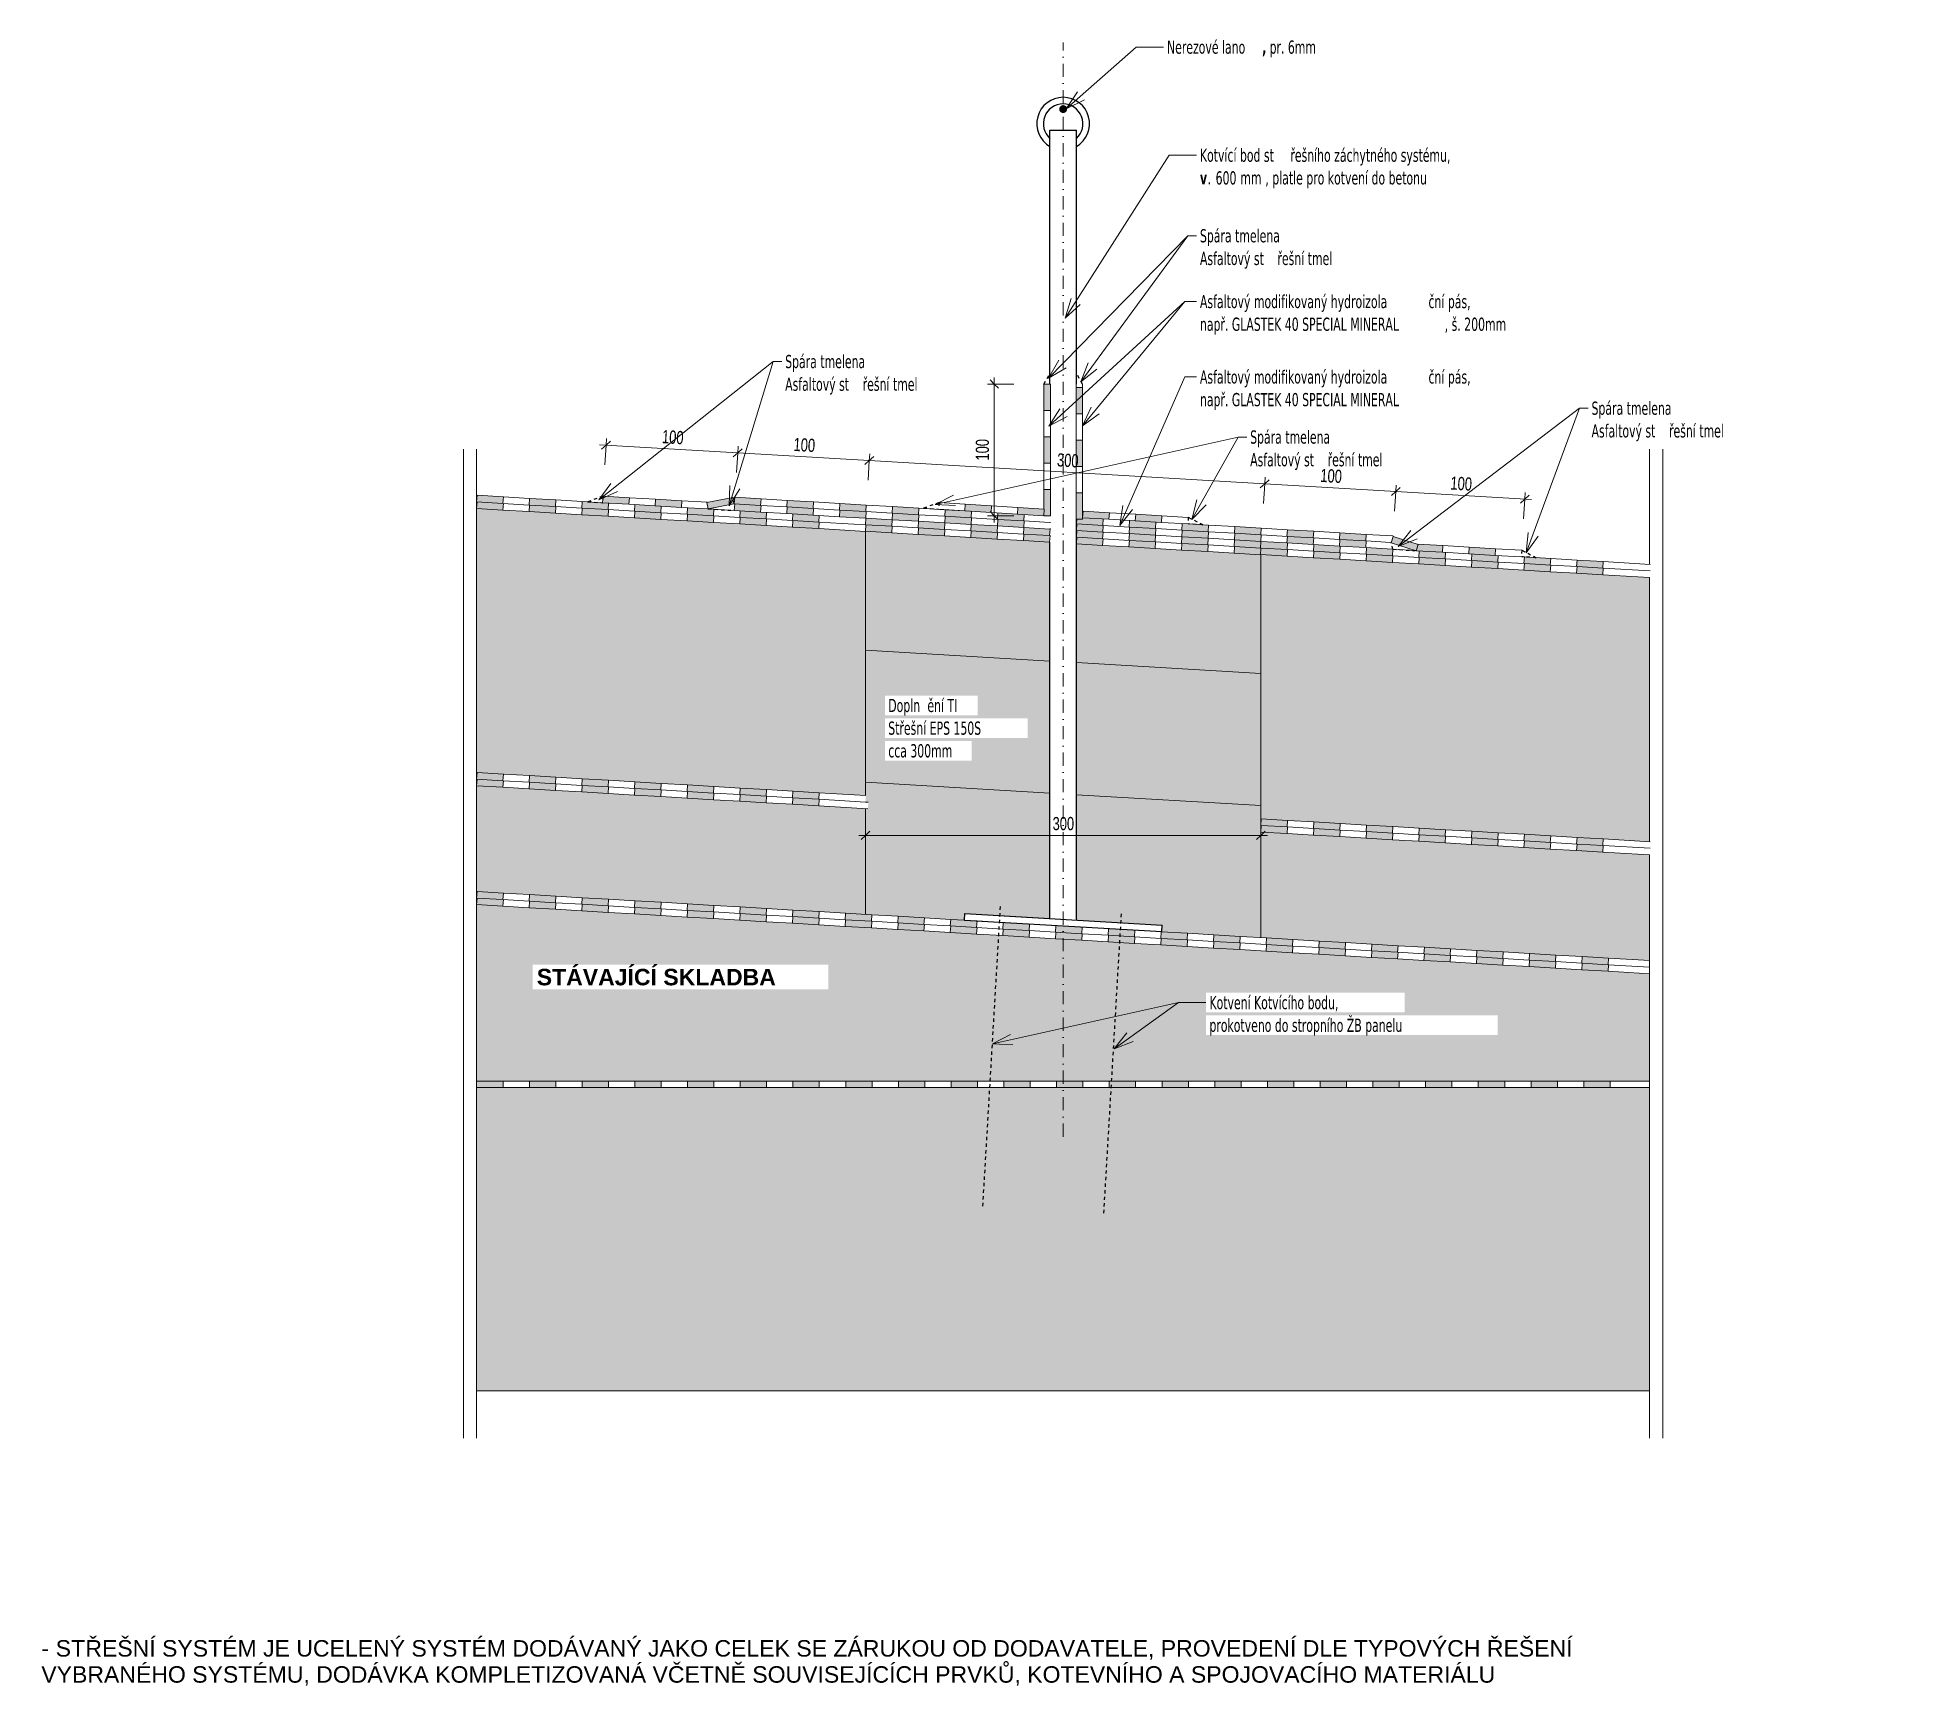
# Model space of a CAD drawing. Header units: millimetres. Extents: x 4810 to 6221, y 2613 to 3864.
import ezdxf

# ---------------------------------------------------------------- set-up
doc = ezdxf.new("R2010")
doc.units = ezdxf.units.MM
doc.linetypes.add('3_Čárkovaná 2_5mm', pattern=[5, 2.5, -2.5])
doc.linetypes.add('Osa', pattern=[20, 10, -5, 0, -5])
for name, color, linetype, lineweight in [('A-ANNO-DIMS', 211, 'Continuous', 9), ('A-ANNO-DIMS-5', 211, 'Continuous', 9), ('A-DETL', 90, 'Continuous', 18), ('A-DETL-GENF', 92, 'Continuous', 18), ('A-DETL-THIN', 151, 'Continuous', 18), ('G-ANNO-TEXT', 231, 'Continuous', 9)]:
    doc.layers.add(name, color=color, linetype=linetype, lineweight=lineweight)
doc.styles.add('Arial', font='arial.ttf', dxfattribs={"height": 12.5})
doc.styles.add('Arial_1', font='arial.ttf', dxfattribs={"width": 0.7, "height": 10})
doc.styles.add('Arial_B', font='arialbd.ttf', dxfattribs={"height": 12.5})
doc.styles.add('Tahoma', font='tahoma.ttf', dxfattribs={"width": 0.7, "height": 10})
doc.styles.add('Tahoma_B', font='tahomabd.ttf', dxfattribs={"width": 0.7, "height": 10})
doc.dimstyles.new('Vnitřní_-_průhledné', dxfattribs={"dimscale": 304.8, "dimtxt": 10.202594, "dimasz": 0.021325, "dimexe": 0.016404, "dimexo": 0.0625, "dimgap": 0.003281, "dimtad": 1, "dimdec": 0, "dimrnd": 5, "dimzin": 0, "dimdsep": 46, "dimtxsty": 'Arial_1', "dimblk1": 'OBLIQUE', "dimblk2": 'OBLIQUE', "dimsah": 1, "dimcen": 0.09, "dimdle": 0.016404, "dimazin": 0, "dimtfac": 1, "dimtdec": 4, "dimtix": 1, "dimtmove": 0, "dimatfit": 3, "dimfxl": 0.049213, "dimfxlon": 1, "dimtvp": 1, "dimtolj": 1, "dimtzin": 0, "dimarcsym": 2})
pattern_1 = [(0, (0, 0), (4.763, 2.75), [3.175, -6.35]), (120, (0, 0), (-4.7630699, 2.749879), [3.175, -6.35]), (60, (0, 0), (-0.0005699, 5.499013), [0, -6.35, 3.175, 0])]

msp = doc.modelspace()

# ---------------------------------------------------------------- texts
at = {"layer": 'G-ANNO-TEXT', "color": 7, "insert": (4813.2, 2648.2), "char_height": 12.5, "width": 13.228, "attachment_point": 1, "style": 'Arial', "bg_fill": 3, "box_fill_scale": 1.25, "bg_fill_color": 256, "bg_fill_true_color": 13158600, "bg_fill_transparency": 0}
msp.add_mtext('- ', dxfattribs=at)

# ---------------------------------------------------------------- blocks, each defined once
blk = doc.blocks.new('BP_HYDROIZOLACE NOVÁ - Hydroizolace 1_2-2114448-Záchytný systém')
at = {"layer": 'A-DETL-GENF'}
for points in [[(0, 0), (20, 0), (20, 5), (0, 5)], [(40, 0), (60, 0), (60, 5), (40, 5)], [(100, 0), (100, 5), (80, 5), (80, 0), (93, 0)], [(120, 0), (140, 0), (140, 5), (120, 5)], [(160, 0), (180, 0), (180, 5), (160, 5)], [(200, 0), (220, 0), (220, 5), (200, 5)], [(240, 0), (260, 0), (260, 5), (240, 5)], [(280, 0), (300, 0), (300, 5), (280, 5)], [(320, 0), (340, 0), (340, 5), (320, 5)], [(360, 0), (380, 0), (380, 5), (360, 5)], [(400, 0), (420, 0), (420, 5), (400, 5)], [(440, 0), (460, 0), (460, 5), (440, 5)], [(480, 0), (500, 0), (500, 5), (480, 5)], [(520, 0), (540, 0), (540, 5), (520, 5)], [(560, 0), (580, 0), (580, 5), (560, 5)], [(620, 0), (620, 5), (600, 5), (600, 0), (601.5, 0)], [(640, 0), (660, 0), (660, 5), (640, 5)], [(680, 0), (700, 0), (700, 5), (680, 5)], [(720, 0), (740, 0), (740, 5), (720, 5)], [(760, 0), (780, 0), (780, 5), (760, 5)], [(800, 0), (820, 0), (820, 5), (800, 5)], [(840, 0), (860, 0), (860, 5), (840, 5)]]:
    blk.add_hatch(color=256, dxfattribs=at).paths.add_polyline_path(points)
for p, q in [((20, 5), (0, 5)), ((0, 5), (0, 0)), ((0, 0), (20, 0)), ((20, 5), (40, 5)), ((20, 0), (20, 5)), ((20, 0), (40, 0)), ((60, 5), (40, 5)), ((40, 5), (40, 0)), ((60, 5), (80, 5)), ((60, 0), (60, 5)), ((60, 0), (80, 0)), ((100, 5), (80, 5)), ((80, 5), (80, 0)), ((80, 0), (100, 0)), ((100, 5), (120, 5)), ((100, 0), (100, 5)), ((100, 0), (120, 0)), ((140, 5), (120, 5)), ((120, 5), (120, 0)), ((120, 0), (140, 0)), ((140, 5), (160, 5)), ((140, 0), (140, 5)), ((140, 0), (160, 0)), ((180, 5), (160, 5)), ((160, 5), (160, 0)), ((160, 0), (180, 0)), ((180, 5), (200, 5)), ((180, 0), (180, 5)), ((180, 0), (200, 0)), ((220, 5), (200, 5)), ((200, 5), (200, 0)), ((200, 0), (220, 0)), ((220, 5), (240, 5)), ((220, 0), (220, 5)), ((220, 0), (240, 0)), ((260, 5), (240, 5)), ((240, 5), (240, 0)), ((240, 0), (260, 0)), ((260, 5), (280, 5)), ((260, 0), (260, 5)), ((260, 0), (280, 0)), ((300, 5), (280, 5)), ((280, 5), (280, 0)), ((280, 0), (300, 0)), ((300, 5), (320, 5)), ((300, 0), (300, 5)), ((300, 0), (320, 0)), ((340, 5), (320, 5)), ((320, 5), (320, 0)), ((320, 0), (340, 0)), ((340, 5), (360, 5)), ((340, 0), (340, 5)), ((340, 0), (360, 0)), ((380, 5), (360, 5)), ((360, 5), (360, 0)), ((360, 0), (380, 0)), ((380, 5), (400, 5)), ((380, 0), (380, 5)), ((380, 0), (400, 0)), ((420, 5), (400, 5)), ((400, 5), (400, 0)), ((400, 0), (420, 0)), ((420, 5), (440, 5)), ((420, 0), (420, 5)), ((420, 0), (440, 0)), ((460, 5), (440, 5)), ((440, 5), (440, 0)), ((440, 0), (460, 0)), ((460, 5), (480, 5)), ((460, 0), (460, 5)), ((460, 0), (480, 0)), ((500, 5), (480, 5)), ((480, 5), (480, 0)), ((480, 0), (500, 0)), ((500, 5), (520, 5)), ((500, 0), (500, 5)), ((500, 0), (520, 0)), ((540, 5), (520, 5)), ((520, 5), (520, 0)), ((520, 0), (540, 0)), ((540, 5), (560, 5)), ((540, 0), (540, 5)), ((540, 0), (560, 0)), ((580, 5), (560, 5)), ((560, 5), (560, 0)), ((560, 0), (580, 0)), ((580, 5), (600, 5)), ((580, 0), (580, 5)), ((580, 0), (600, 0)), ((620, 5), (600, 5)), ((600, 5), (600, 0)), ((600, 0), (620, 0)), ((620, 5), (640, 5)), ((620, 0), (620, 5)), ((620, 0), (640, 0)), ((660, 5), (640, 5)), ((640, 5), (640, 0)), ((640, 0), (660, 0)), ((660, 5), (680, 5)), ((660, 0), (660, 5)), ((660, 0), (680, 0)), ((700, 5), (680, 5)), ((680, 5), (680, 0)), ((680, 0), (700, 0)), ((700, 5), (720, 5)), ((700, 0), (700, 5)), ((700, 0), (720, 0)), ((740, 5), (720, 5)), ((720, 5), (720, 0)), ((720, 0), (740, 0)), ((740, 5), (760, 5)), ((740, 0), (740, 5)), ((740, 0), (760, 0)), ((780, 5), (760, 5)), ((760, 5), (760, 0)), ((760, 0), (780, 0)), ((780, 5), (800, 5)), ((780, 0), (780, 5)), ((780, 0), (800, 0)), ((820, 5), (800, 5)), ((800, 5), (800, 0)), ((800, 0), (820, 0)), ((820, 5), (840, 5)), ((820, 0), (820, 5)), ((820, 0), (840, 0)), ((860, 5), (840, 5)), ((840, 5), (840, 0)), ((840, 0), (860, 0)), ((860, 5), (890, 5)), ((860, 0), (860, 5)), ((860, 0), (890, 0)), ((40, 0), (60, 0))]:
    blk.add_line(p, q, dxfattribs=at)
blk = doc.blocks.new('BP_HYDROIZOLACE NOVÁ - Hydroizolace 1_2-2114418-Záchytný systém')
at = {"layer": 'A-DETL-GENF'}
for points in [[(20, 0), (20, 5), (0, 5), (0, 0)], [(60, 0), (60, 5), (40, 5), (40, 0)], [(100, 0), (100, 5), (80, 5), (80, 0), (93.2, 0)], [(140, 0), (140, 5), (120, 5), (120, 0)], [(180, 0), (180, 5), (160, 5), (160, 0)], [(220, 0), (220, 5), (200, 5), (200, 0)], [(260, 0), (260, 5), (240, 5), (240, 0)], [(300, 0), (300, 5), (280, 5), (280, 0)], [(340, 0), (340, 5), (320, 5), (320, 0)], [(380, 0), (380, 5), (360, 5), (360, 0)], [(420, 0), (420, 5), (400, 5), (400, 0)], [(460, 0), (460, 5), (440, 5), (440, 0)], [(500, 0), (500, 5), (480, 5), (480, 0)], [(540, 0), (540, 5), (520, 5), (520, 0)], [(580, 0), (580, 5), (560, 5), (560, 0)], [(620, 0), (620, 5), (600, 5), (600, 0), (602.5, 0)], [(660, 0), (660, 5), (640, 5), (640, 0)], [(700, 0), (700, 5), (680, 5), (680, 0)], [(740, 0), (740, 5), (720, 5), (720, 0)], [(780, 0), (780, 5), (760, 5), (760, 0)], [(820, 0), (820, 5), (800, 5), (800, 0), (806.3, 0)], [(860, 0), (860, 5), (840, 5), (840, 0)]]:
    blk.add_hatch(color=256, dxfattribs=at).paths.add_polyline_path(points)
for p, q in [((0, 5), (0, 0)), ((0, 0), (20, 0)), ((20, 0), (20, 5)), ((20, 0), (40, 0)), ((40, 5), (40, 0)), ((60, 0), (60, 5)), ((60, 0), (80, 0)), ((80, 5), (80, 0)), ((80, 0), (100, 0)), ((100, 0), (100, 5)), ((100, 0), (120, 0)), ((120, 5), (120, 0)), ((120, 0), (140, 0)), ((140, 0), (140, 5)), ((140, 0), (160, 0)), ((160, 5), (160, 0)), ((160, 0), (180, 0)), ((180, 0), (180, 5)), ((180, 0), (200, 0)), ((200, 5), (200, 0)), ((200, 0), (220, 0)), ((220, 0), (220, 5)), ((220, 0), (240, 0)), ((240, 5), (240, 0)), ((240, 0), (260, 0)), ((260, 0), (260, 5)), ((260, 0), (280, 0)), ((280, 5), (280, 0)), ((280, 0), (300, 0)), ((300, 0), (300, 5)), ((300, 0), (320, 0)), ((320, 5), (320, 0)), ((320, 0), (340, 0)), ((340, 0), (340, 5)), ((340, 0), (360, 0)), ((360, 5), (360, 0)), ((360, 0), (380, 0)), ((380, 0), (380, 5)), ((380, 0), (400, 0)), ((400, 5), (400, 0)), ((400, 0), (420, 0)), ((420, 0), (420, 5)), ((420, 0), (440, 0)), ((440, 5), (440, 0)), ((440, 0), (460, 0)), ((460, 0), (460, 5)), ((460, 0), (480, 0)), ((480, 5), (480, 0)), ((480, 0), (500, 0)), ((500, 0), (500, 5)), ((500, 0), (520, 0)), ((520, 5), (520, 0)), ((520, 0), (540, 0)), ((540, 0), (540, 5)), ((540, 0), (560, 0)), ((560, 5), (560, 0)), ((560, 0), (580, 0)), ((580, 0), (580, 5)), ((580, 0), (600, 0)), ((600, 5), (600, 0)), ((600, 0), (620, 0)), ((620, 0), (620, 5)), ((620, 0), (640, 0)), ((640, 5), (640, 0)), ((640, 0), (660, 0)), ((660, 0), (660, 5)), ((660, 0), (680, 0)), ((680, 5), (680, 0)), ((680, 0), (700, 0)), ((700, 0), (700, 5)), ((700, 0), (720, 0)), ((720, 5), (720, 0)), ((720, 0), (740, 0)), ((740, 0), (740, 5)), ((740, 0), (760, 0)), ((760, 5), (760, 0)), ((760, 0), (780, 0)), ((780, 0), (780, 5)), ((780, 0), (800, 0)), ((800, 5), (800, 0)), ((800, 0), (820, 0)), ((820, 0), (820, 5)), ((820, 0), (840, 0)), ((840, 5), (840, 0)), ((840, 0), (860, 0)), ((860, 0), (860, 5)), ((860, 0), (891.5, 0)), ((891.2, 5), (891.5, 5)), ((40, 0), (60, 0))]:
    blk.add_line(p, q, dxfattribs=at)
blk = doc.blocks.new('BP_HYDROIZOLACE NOVÁ - Hydroizolace 1_2-V1-Záchytný systém')
at = {"layer": 'A-DETL-GENF'}
for points in [[(0, 0), (20, 0), (20, 5), (0, 5)], [(40, 0), (60, 0), (60, 5), (40, 5)], [(100, 0), (100, 5), (80, 5), (80, 0), (93.2, 0)], [(120, 0), (140, 0), (140, 5), (120, 5)], [(160, 0), (180, 0), (180, 5), (160, 5)], [(200, 0), (220, 0), (220, 5), (200, 5)], [(240, 0), (260, 0), (260, 5), (240, 5)], [(280, 0), (300, 0), (300, 5), (280, 5)], [(320, 0), (340, 0), (340, 5), (320, 5)], [(360, 0), (380, 0), (380, 5), (360, 5)], [(400, 0), (420, 0), (420, 5), (400, 5)], [(440, 0), (460, 0), (460, 5), (440, 5)], [(480, 0), (500, 0), (500, 5), (480, 5)], [(520, 0), (540, 0), (540, 5), (520, 5)], [(560, 0), (580, 0), (580, 5), (560, 5)], [(620, 0), (620, 5), (600, 5), (600, 0), (602.5, 0)], [(640, 0), (660, 0), (660, 5), (640, 5)], [(680, 0), (700, 0), (700, 5), (680, 5)], [(720, 0), (740, 0), (740, 5), (720, 5)], [(760, 0), (780, 0), (780, 5), (760, 5)], [(800, 0), (820, 0), (820, 5), (800, 5)], [(840, 0), (860, 0), (860, 5), (840, 5)]]:
    blk.add_hatch(color=256, dxfattribs=at).paths.add_polyline_path(points)
for p, q in [((20, 5), (0, 5)), ((0, 5), (0, 0)), ((0, 0), (20, 0)), ((20, 5), (40, 5)), ((20, 0), (20, 5)), ((20, 0), (40, 0)), ((60, 5), (40, 5)), ((40, 5), (40, 0)), ((60, 5), (80, 5)), ((60, 0), (60, 5)), ((60, 0), (80, 0)), ((100, 5), (80, 5)), ((80, 5), (80, 0)), ((80, 0), (100, 0)), ((100, 5), (120, 5)), ((100, 0), (100, 5)), ((100, 0), (120, 0)), ((140, 5), (120, 5)), ((120, 5), (120, 0)), ((120, 0), (140, 0)), ((140, 5), (160, 5)), ((140, 0), (140, 5)), ((140, 0), (160, 0)), ((180, 5), (160, 5)), ((160, 5), (160, 0)), ((160, 0), (180, 0)), ((180, 5), (200, 5)), ((180, 0), (180, 5)), ((180, 0), (200, 0)), ((220, 5), (200, 5)), ((200, 5), (200, 0)), ((200, 0), (220, 0)), ((220, 5), (240, 5)), ((220, 0), (220, 5)), ((220, 0), (240, 0)), ((260, 5), (240, 5)), ((240, 5), (240, 0)), ((240, 0), (260, 0)), ((260, 5), (280, 5)), ((260, 0), (260, 5)), ((260, 0), (280, 0)), ((300, 5), (280, 5)), ((280, 5), (280, 0)), ((280, 0), (300, 0)), ((300, 5), (320, 5)), ((300, 0), (300, 5)), ((300, 0), (320, 0)), ((340, 5), (320, 5)), ((320, 5), (320, 0)), ((320, 0), (340, 0)), ((340, 5), (360, 5)), ((340, 0), (340, 5)), ((340, 0), (360, 0)), ((380, 5), (360, 5)), ((360, 5), (360, 0)), ((360, 0), (380, 0)), ((380, 5), (400, 5)), ((380, 0), (380, 5)), ((380, 0), (400, 0)), ((420, 5), (400, 5)), ((400, 5), (400, 0)), ((400, 0), (420, 0)), ((420, 5), (440, 5)), ((420, 0), (420, 5)), ((420, 0), (440, 0)), ((460, 5), (440, 5)), ((440, 5), (440, 0)), ((440, 0), (460, 0)), ((460, 5), (480, 5)), ((460, 0), (460, 5)), ((460, 0), (480, 0)), ((500, 5), (480, 5)), ((480, 5), (480, 0)), ((480, 0), (500, 0)), ((500, 5), (520, 5)), ((500, 0), (500, 5)), ((500, 0), (520, 0)), ((540, 5), (520, 5)), ((520, 5), (520, 0)), ((520, 0), (540, 0)), ((540, 5), (560, 5)), ((540, 0), (540, 5)), ((540, 0), (560, 0)), ((580, 5), (560, 5)), ((560, 5), (560, 0)), ((560, 0), (580, 0)), ((580, 5), (600, 5)), ((580, 0), (580, 5)), ((580, 0), (600, 0)), ((620, 5), (600, 5)), ((600, 5), (600, 0)), ((600, 0), (620, 0)), ((620, 5), (640, 5)), ((620, 0), (620, 5)), ((620, 0), (640, 0)), ((660, 5), (640, 5)), ((640, 5), (640, 0)), ((640, 0), (660, 0)), ((660, 5), (680, 5)), ((660, 0), (660, 5)), ((660, 0), (680, 0)), ((700, 5), (680, 5)), ((680, 5), (680, 0)), ((680, 0), (700, 0)), ((700, 5), (720, 5)), ((700, 0), (700, 5)), ((700, 0), (720, 0)), ((740, 5), (720, 5)), ((720, 5), (720, 0)), ((720, 0), (740, 0)), ((740, 5), (760, 5)), ((740, 0), (740, 5)), ((740, 0), (760, 0)), ((780, 5), (760, 5)), ((760, 5), (760, 0)), ((760, 0), (780, 0)), ((780, 5), (800, 5)), ((780, 0), (780, 5)), ((780, 0), (800, 0)), ((820, 5), (800, 5)), ((800, 5), (800, 0)), ((800, 0), (820, 0)), ((820, 5), (840, 5)), ((820, 0), (820, 5)), ((820, 0), (840, 0)), ((860, 5), (840, 5)), ((840, 5), (840, 0)), ((840, 0), (860, 0)), ((860, 5), (891.5, 5)), ((860, 0), (860, 5)), ((860, 0), (891.5, 0)), ((40, 0), (60, 0))]:
    blk.add_line(p, q, dxfattribs=at)
blk = doc.blocks.new('BP_HYDROIZOLACE NOVÁ - Hydroizolace 1_2-2116868-Záchytný systém')
at = {"layer": 'A-DETL-GENF'}
for points in [[(20, 0), (20, 5), (0, 5), (0, 0)], [(60, 0), (60, 5), (40, 5), (40, 0)], [(100, 0), (100, 5), (80, 5), (80, 0), (93.2, 0)], [(140, 0), (140, 5), (120, 5), (120, 0)], [(180, 0), (180, 5), (160, 5), (160, 0)], [(220, 0), (220, 5), (200, 5), (200, 0), (210.3, 0)], [(260, 0), (260, 5), (240, 5), (240, 0)]]:
    blk.add_hatch(color=256, dxfattribs=at).paths.add_polyline_path(points)
for p, q in [((0, 5), (0, 0)), ((0, 0), (20, 0)), ((20, 0), (20, 5)), ((20, 0), (40, 0)), ((40, 5), (40, 0)), ((60, 0), (60, 5)), ((60, 0), (80, 0)), ((80, 5), (80, 0)), ((80, 0), (100, 0)), ((100, 0), (100, 5)), ((100, 0), (120, 0)), ((120, 5), (120, 0)), ((120, 0), (140, 0)), ((140, 0), (140, 5)), ((140, 0), (160, 0)), ((160, 5), (160, 0)), ((160, 0), (180, 0)), ((180, 0), (180, 5)), ((180, 0), (200, 0)), ((200, 5), (200, 0)), ((200, 0), (220, 0)), ((220, 0), (220, 5)), ((220, 0), (240, 0)), ((240, 5), (240, 0)), ((240, 0), (260, 0)), ((260, 0), (260, 5)), ((260, 0), (297.4, 0)), ((295.2, 5), (297.4, 5)), ((40, 0), (60, 0))]:
    blk.add_line(p, q, dxfattribs=at)
blk = doc.blocks.new('BP_HYDROIZOLACE NOVÁ - Hydroizolace 1_2-2116570-Záchytný systém')
at = {"layer": 'A-DETL-GENF'}
for points in [[(0, 0), (20, 0), (20, 5), (0, 5)], [(40, 0), (60, 0), (60, 5), (40, 5)], [(100, 0), (100, 5), (80, 5), (80, 0), (93.2, 0)], [(120, 0), (140, 0), (140, 5), (120, 5)], [(160, 0), (180, 0), (180, 5), (160, 5)], [(200, 0), (220, 0), (220, 5), (200, 5)], [(240, 0), (260, 0), (260, 5), (240, 5)]]:
    blk.add_hatch(color=256, dxfattribs=at).paths.add_polyline_path(points)
for p, q in [((20, 5), (0, 5)), ((0, 5), (0, 0)), ((0, 0), (20, 0)), ((20, 5), (40, 5)), ((20, 0), (20, 5)), ((20, 0), (40, 0)), ((60, 5), (40, 5)), ((40, 5), (40, 0)), ((60, 5), (80, 5)), ((60, 0), (60, 5)), ((60, 0), (80, 0)), ((100, 5), (80, 5)), ((80, 5), (80, 0)), ((80, 0), (100, 0)), ((100, 5), (120, 5)), ((100, 0), (100, 5)), ((100, 0), (120, 0)), ((140, 5), (120, 5)), ((120, 5), (120, 0)), ((120, 0), (140, 0)), ((140, 5), (160, 5)), ((140, 0), (140, 5)), ((140, 0), (160, 0)), ((180, 5), (160, 5)), ((160, 5), (160, 0)), ((160, 0), (180, 0)), ((180, 5), (200, 5)), ((180, 0), (180, 5)), ((180, 0), (200, 0)), ((220, 5), (200, 5)), ((200, 5), (200, 0)), ((200, 0), (220, 0)), ((220, 5), (240, 5)), ((220, 0), (220, 5)), ((220, 0), (240, 0)), ((260, 5), (240, 5)), ((240, 5), (240, 0)), ((240, 0), (260, 0)), ((260, 5), (295.5, 5)), ((260, 0), (260, 5)), ((260, 0), (295.5, 0)), ((40, 0), (60, 0))]:
    blk.add_line(p, q, dxfattribs=at)
blk = doc.blocks.new('BP_HYDROIZOLACE NOVÁ - Hydroizolace 1_2-V2-Záchytný systém')
at = {"layer": 'A-DETL-GENF'}
for points in [[(20, 0), (20, 5), (0, 5), (0, 0)], [(60, 0), (60, 5), (40, 5), (40, 0)], [(100, 0), (100, 5), (80, 5), (80, 0), (93.2, 0)], [(140, 0), (140, 5), (120, 5), (120, 0)], [(180, 0), (180, 5), (160, 5), (160, 0)], [(220, 0), (220, 5), (200, 5), (200, 0), (210.3, 0)], [(260, 0), (260, 5), (240, 5), (240, 0)]]:
    blk.add_hatch(color=256, dxfattribs=at).paths.add_polyline_path(points)
for p, q in [((0, 5), (0, 0)), ((0, 0), (20, 0)), ((20, 0), (20, 5)), ((20, 0), (40, 0)), ((40, 5), (40, 0)), ((60, 0), (60, 5)), ((60, 0), (80, 0)), ((80, 5), (80, 0)), ((80, 0), (100, 0)), ((100, 0), (100, 5)), ((100, 0), (120, 0)), ((120, 5), (120, 0)), ((120, 0), (140, 0)), ((140, 0), (140, 5)), ((140, 0), (160, 0)), ((160, 5), (160, 0)), ((160, 0), (180, 0)), ((180, 0), (180, 5)), ((180, 0), (200, 0)), ((200, 5), (200, 0)), ((200, 0), (220, 0)), ((220, 0), (220, 5)), ((220, 0), (240, 0)), ((240, 5), (240, 0)), ((240, 0), (260, 0)), ((260, 0), (260, 5)), ((260, 0), (295.5, 0)), ((40, 0), (60, 0))]:
    blk.add_line(p, q, dxfattribs=at)
blk = doc.blocks.new('BP_HYDROIZOLACE NOVÁ - Hydroizolace 1_2-V3-Záchytný systém')
at = {"layer": 'A-DETL-GENF'}
for points in [[(0, 0), (20, 0), (20, 5), (0, 5)], [(40, 0), (60, 0), (60, 5), (40, 5)], [(100, 0), (100, 5), (80, 5), (80, 0), (95.7, 0)], [(140, 0), (140, 5), (120, 5), (120, 0)], [(180, 0), (180, 5), (160, 5), (160, 0), (176, 0)], [(220, 0), (220, 5), (200, 5), (200, 0), (216.1, 0)], [(260, 0), (260, 5), (240, 5), (240, 0), (256.1, 0)]]:
    blk.add_hatch(color=256, dxfattribs=at).paths.add_polyline_path(points)
for p, q in [((20, 5), (0, 5)), ((0, 5), (0, 0)), ((0, 0), (20, 0)), ((20, 5), (40, 5)), ((20, 0), (20, 5)), ((20, 0), (40, 0)), ((60, 5), (40, 5)), ((40, 5), (40, 0)), ((60, 5), (80, 5)), ((60, 0), (60, 5)), ((60, 0), (80, 0)), ((95.4, 5), (80, 5)), ((80, 5), (80, 0)), ((80, 0), (100, 0)), ((100, 0), (100, 5)), ((100, 0), (120, 0)), ((120, 5), (120, 0)), ((120, 0), (140, 0)), ((140, 0), (140, 5)), ((140, 0), (160, 0)), ((160, 5), (160, 0)), ((160, 0), (180, 0)), ((180, 5), (175.4, 5)), ((180, 5), (195.5, 5)), ((180, 0), (180, 5)), ((180, 0), (200, 0)), ((200, 5), (200, 0)), ((200, 0), (220, 0)), ((220, 0), (220, 5)), ((220, 0), (240, 0)), ((240, 5), (240, 0)), ((240, 0), (260, 0)), ((260, 0), (260, 5)), ((260, 0), (295.5, 0)), ((40, 0), (60, 0))]:
    blk.add_line(p, q, dxfattribs=at)
blk = doc.blocks.new('BP_HYDROIZOLACE NOVÁ - Hydroizolace 1_2-V4-Záchytný systém')
at = {"layer": 'A-DETL-GENF'}
for points in [[(20, 0), (20, 5), (0, 5), (0.1, 0), (14.8, 0)], [(60, 0), (60, 5), (40, 5), (40, 0), (40.3, 0)], [(100, 0), (100, 5), (80, 5), (80, 0), (80.3, 0)], [(140, 0), (140, 5), (120, 5), (120, 0), (120.3, 0)], [(180, 0), (180, 5), (160, 5), (160, 0), (160.3, 0)], [(220, 0), (220, 5), (200, 5), (200, 0), (200.3, 0)], [(260, 0), (260, 5), (240, 5), (240, 0), (240.3, 0)]]:
    blk.add_hatch(color=256, dxfattribs=at).paths.add_polyline_path(points)
for p, q in [((20, 0), (20, 5)), ((40, 5), (40, 0)), ((60, 0), (60, 5)), ((80, 5), (80, 0)), ((100, 5), (99.7, 5)), ((100, 5), (117.6, 5)), ((100, 0), (100, 5)), ((120, 5), (120, 0)), ((140, 0), (140, 5)), ((160, 5), (160, 0)), ((180, 0), (180, 5)), ((197.7, 5), (200, 5)), ((220, 5), (200, 5)), ((200, 5), (200, 0)), ((220, 5), (240, 5)), ((220, 0), (220, 5)), ((260, 5), (240, 5)), ((240, 5), (240, 0)), ((260, 5), (295.5, 5)), ((260, 0), (260, 5))]:
    blk.add_line(p, q, dxfattribs=at)
blk = doc.blocks.new('BP_HYDROIZOLACE NOVÁ - Hydroizolace 1_2-V5-Záchytný systém')
at = {"layer": 'A-DETL-GENF'}
for points in [[(20, 0), (20, 5), (0, 5), (0.1, 0), (6.5, 0)], [(40, 0), (60, 0), (60, 5), (40, 5)], [(80, 0), (100, 0), (100, 5), (80, 5)], [(120, 0), (140, 0), (140, 5), (120, 5)], [(160, 0), (180, 0), (180, 5), (160, 5)], [(200, 0), (220, 0), (220, 5), (200, 5)], [(240, 0), (260, 0), (260, 5), (240, 5)]]:
    blk.add_hatch(color=256, dxfattribs=at).paths.add_polyline_path(points)
for p, q in [((20, 5), (0, 5)), ((0, 0), (20, 0)), ((20, 5), (40, 5)), ((20, 0), (20, 5)), ((20, 0), (40, 0)), ((60, 5), (40, 5)), ((40, 5), (40, 0)), ((60, 5), (80, 5)), ((60, 0), (60, 5)), ((60, 0), (80, 0)), ((100, 5), (80, 5)), ((80, 5), (80, 0)), ((80, 0), (100, 0)), ((100, 5), (120, 5)), ((100, 0), (100, 5)), ((100, 0), (120, 0)), ((140, 5), (120, 5)), ((120, 5), (120, 0)), ((120, 0), (140, 0)), ((140, 5), (160, 5)), ((140, 0), (140, 5)), ((140, 0), (160, 0)), ((180, 5), (160, 5)), ((160, 5), (160, 0)), ((160, 0), (180, 0)), ((180, 5), (200, 5)), ((180, 0), (180, 5)), ((180, 0), (200, 0)), ((220, 5), (200, 5)), ((200, 5), (200, 0)), ((200, 0), (220, 0)), ((220, 5), (240, 5)), ((220, 0), (220, 5)), ((220, 0), (240, 0)), ((260, 5), (240, 5)), ((240, 5), (240, 0)), ((240, 0), (260, 0)), ((260, 5), (295.5, 5)), ((260, 0), (260, 5)), ((260, 0), (295.5, 0)), ((40, 0), (60, 0))]:
    blk.add_line(p, q, dxfattribs=at)
blk = doc.blocks.new('BP_HYDROIZOLACE NOVÁ - Hydroizolace 1_2-V6-Záchytný systém')
at = {"layer": 'A-DETL-GENF'}
for points in [[(20, 0), (20, 5), (0, 5), (0, 0), (6.5, 0)], [(60, 0), (60, 5), (40, 5), (40, 0), (40.3, 0)], [(100, 0), (100, 5), (80, 5), (80, 0), (80.3, 0)], [(140, 0), (140, 5), (120, 5), (120, 0), (120.3, 0)], [(180, 0), (180, 5), (160, 5), (160, 0), (160.3, 0)], [(220, 0), (220, 5), (200, 5), (200, 0), (200.3, 0)], [(260, 0), (260, 5), (240, 5), (240, 0), (240.3, 0)]]:
    blk.add_hatch(color=256, dxfattribs=at).paths.add_polyline_path(points)
for p, q in [((20, 5), (0, 5)), ((0, 5), (0, 0)), ((0, 0), (0.3, 0)), ((20, 5), (40, 5)), ((20, 0), (20, 5)), ((60, 5), (40, 5)), ((40, 5), (40, 0)), ((60, 5), (80, 5)), ((60, 0), (60, 5)), ((100, 5), (80, 5)), ((80, 5), (80, 0)), ((100, 5), (120, 5)), ((100, 0), (100, 5)), ((140, 5), (120, 5)), ((120, 5), (120, 0)), ((140, 5), (160, 5)), ((140, 0), (140, 5)), ((180, 5), (160, 5)), ((160, 5), (160, 0)), ((180, 5), (200, 5)), ((180, 0), (180, 5)), ((220, 5), (200, 5)), ((200, 5), (200, 0)), ((220, 5), (240, 5)), ((220, 0), (220, 5)), ((260, 5), (240, 5)), ((240, 5), (240, 0)), ((260, 5), (295.5, 5)), ((260, 0), (260, 5))]:
    blk.add_line(p, q, dxfattribs=at)
blk = doc.blocks.new('BP_HYDROIZOLACE NOVÁ 2 - Hydroizolace 1_2-2119136-Záchytný systém')
at = {"layer": 'A-DETL-GENF'}
for points in [[(20, 0), (20, 5), (0, 5), (0, 0)], [(60, 0), (60, 5), (40, 5), (40, 0), (55.1, 0)], [(100, 0), (100, 5), (80, 5), (80, 0)], [(140, 0), (140, 5), (120, 5), (120, 0)]]:
    blk.add_hatch(color=256, dxfattribs=at).paths.add_polyline_path(points)
for p, q in [((0, 5), (0, 0)), ((0, 0), (20, 0)), ((20, 0), (20, 5)), ((20, 0), (40, 0)), ((40, 5), (40, 0)), ((60, 0), (60, 5)), ((60, 0), (80, 0)), ((80, 5), (80, 0)), ((80, 0), (100, 0)), ((100, 0), (100, 5)), ((100, 0), (120, 0)), ((120, 5), (120, 0)), ((120, 0), (140, 0)), ((140, 5), (140.2, 5)), ((140, 0), (140, 5)), ((140, 0), (140.2, 0)), ((40, 0), (60, 0))]:
    blk.add_line(p, q, dxfattribs=at)
blk = doc.blocks.new('BP_HYDROIZOLACE NOVÁ 2 - Hydroizolace 1_2-2118927-Záchytný systém')
at = {"layer": 'A-DETL-GENF'}
for points in [[(20, 0), (20, 5), (0, 5), (0, 0), (0.6, 0)], [(60, 0), (60, 5), (40, 5), (40, 0), (55, 0)], [(100, 0), (100, 5), (80, 5), (80, 0)], [(140, 0), (140, 5), (120, 5), (120, 0)]]:
    blk.add_hatch(color=256, dxfattribs=at).paths.add_polyline_path(points)
for p, q in [((0, 5), (0, 0)), ((0, 0), (20, 0)), ((20, 0), (20, 5)), ((20, 0), (40, 0)), ((40, 5), (40, 0)), ((60, 0), (60, 5)), ((60, 0), (80, 0)), ((80, 5), (80, 0)), ((80, 0), (100, 0)), ((100, 0), (100, 5)), ((100, 0), (120, 0)), ((120, 5), (120, 0)), ((120, 0), (140, 0)), ((140, 5), (139.9, 5)), ((140, 5), (140.3, 5)), ((140, 0), (140, 5)), ((140, 0), (140.3, 0)), ((40, 0), (60, 0))]:
    blk.add_line(p, q, dxfattribs=at)
blk = doc.blocks.new('BP_HYDROIZOLACE NOVÁ 2 - Hydroizolace 1_2-2118957-Záchytný systém')
at = {"layer": 'A-DETL-GENF'}
for points in [[(20, 0), (20, 5), (0, 5), (0, 0), (19.4, 0)], [(60, 0), (60, 5), (40, 5), (40, 0), (40.3, 0)], [(100, 0), (100, 5), (80, 5), (80, 0), (80.3, 0)], [(140, 0), (140, 5), (120, 5), (120, 0), (120.3, 0)]]:
    blk.add_hatch(color=256, dxfattribs=at).paths.add_polyline_path(points)
for p, q in [((0, 5), (0, 0)), ((0, 0), (0.3, 0)), ((20, 0), (20, 5)), ((40, 5), (40, 0)), ((60, 0), (60, 5)), ((80, 5), (80, 0)), ((100, 0), (100, 5)), ((120, 5), (120, 0)), ((140, 0), (140, 5))]:
    blk.add_line(p, q, dxfattribs=at)
blk = doc.blocks.new('BP_HYDROIZOLACE NOVÁ 2 - Hydroizolace 1_2-V7-Záchytný systém')
at = {"layer": 'A-DETL-GENF'}
for points in [[(20, 0), (20, 5), (0, 5), (0, 0), (19.4, 0)], [(60, 0), (60, 5), (40, 5), (40, 0)], [(100, 0), (100, 5), (80, 5), (80, 0)], [(140, 0), (140, 5), (120, 5), (120, 0)]]:
    blk.add_hatch(color=256, dxfattribs=at).paths.add_polyline_path(points)
for p, q in [((20, 5), (0, 5)), ((0, 5), (0, 0)), ((0, 0), (20, 0)), ((20, 5), (40, 5)), ((20, 0), (20, 5)), ((20, 0), (40, 0)), ((60, 5), (40, 5)), ((40, 5), (40, 0)), ((60, 5), (80, 5)), ((60, 0), (60, 5)), ((60, 0), (80, 0)), ((100, 5), (80, 5)), ((80, 5), (80, 0)), ((80, 0), (100, 0)), ((100, 5), (120, 5)), ((100, 0), (100, 5)), ((100, 0), (120, 0)), ((140, 5), (120, 5)), ((120, 5), (120, 0)), ((120, 0), (140, 0)), ((140, 5), (140.2, 5)), ((140, 0), (140, 5)), ((140, 0), (140.2, 0)), ((40, 0), (60, 0))]:
    blk.add_line(p, q, dxfattribs=at)
blk = doc.blocks.new('BP_HYDROIZOLACE NOVÁ 2 - Hydroizolace 1_2-2119531-Záchytný systém')
at = {"layer": 'A-DETL-GENF'}
for points in [[(20, 0), (20, 5), (0, 5), (0, 0)], [(60, 0), (60, 5), (40, 5), (40, 0)], [(100, 0), (100, 5), (80, 5), (80, 0)], [(140, 0), (140, 5), (120, 5), (120, 0)], [(180, 0), (180, 5), (160, 5), (160, 0)], [(220, 0), (220, 5), (200, 5), (200, 0)]]:
    blk.add_hatch(color=256, dxfattribs=at).paths.add_polyline_path(points)
for p, q in [((0, 5), (0, 0)), ((0, 0), (20, 0)), ((20, 0), (20, 5)), ((20, 0), (40, 0)), ((40, 5), (40, 0)), ((60, 0), (60, 5)), ((60, 0), (80, 0)), ((80, 5), (80, 0)), ((80, 0), (100, 0)), ((100, 0), (100, 5)), ((100, 0), (120, 0)), ((120, 5), (120, 0)), ((120, 0), (140, 0)), ((140, 0), (140, 5)), ((140, 0), (160, 0)), ((160, 5), (160, 0)), ((160, 0), (180, 0)), ((180, 0), (180, 5)), ((180, 0), (200, 0)), ((200, 5), (200, 0)), ((200, 0), (220, 0)), ((220, 0), (220, 5)), ((220, 0), (239.9, 0)), ((239.6, 5), (239.9, 5)), ((40, 0), (60, 0))]:
    blk.add_line(p, q, dxfattribs=at)
blk = doc.blocks.new('BP_HYDROIZOLACE NOVÁ 2 - Hydroizolace 1_2-V8-Záchytný systém')
at = {"layer": 'A-DETL-GENF'}
for points in [[(20, 0), (20, 5), (0, 5), (0, 0)], [(40, 0), (60, 0), (60, 5), (40, 5)], [(80, 0), (100, 0), (100, 5), (80, 5)], [(120, 0), (140, 0), (140, 5), (120, 5)], [(180, 0), (180, 5), (174.9, 5), (160, 5), (160, 0)], [(220, 0), (220, 4.8), (200, 4.9), (200, 0), (215.2, 0)]]:
    blk.add_hatch(color=256, dxfattribs=at).paths.add_polyline_path(points)
for p, q in [((20, 5), (0, 5)), ((0, 5), (0, 0)), ((0, 0), (20, 0)), ((20, 5), (40, 5)), ((20, 0), (20, 5)), ((20, 0), (40, 0)), ((60, 5), (40, 5)), ((40, 5), (40, 0)), ((60, 5), (80, 5)), ((60, 0), (60, 5)), ((60, 0), (80, 0)), ((100, 5), (80, 5)), ((80, 5), (80, 0)), ((80, 0), (100, 0)), ((100, 5), (120, 5)), ((100, 0), (100, 5)), ((100, 0), (120, 0)), ((140, 5), (120, 5)), ((120, 5), (120, 0)), ((120, 0), (140, 0)), ((140, 5), (160, 5)), ((140, 0), (140, 5)), ((140, 0), (160, 0)), ((174.9, 5), (160, 5)), ((160, 5), (160, 0)), ((160, 0), (180, 0)), ((180, 0), (180, 5)), ((180, 0), (200, 0)), ((200, 4.9), (200, 0)), ((200, 0), (220, 0)), ((220, 0), (220, 4.8)), ((220, 0), (239.9, 0)), ((40, 0), (60, 0))]:
    blk.add_line(p, q, dxfattribs=at)
blk = doc.blocks.new('BP_HYDROIZOLACE NOVÁ 2 - Hydroizolace 1_2-2120422-Záchytný systém')
at = {"layer": 'A-DETL-GENF'}
for points in [[(20, 0), (20, 5), (4.4, 5), (4.5, 3.8), (0, 3.5), (0, 0), (19.4, 0)], [(60, 0), (60, 5), (40, 5), (40, 0), (40.3, 0)], [(100, 0), (100, 5), (80, 5), (80, 0), (80.3, 0)], [(140, 0), (140, 5), (120, 5), (120, 0), (120.3, 0)], [(180, 0), (180, 5), (160, 5), (160, 0), (160.3, 0)], [(220, 0), (220, 5), (200, 5), (200, 0), (200.3, 0)]]:
    blk.add_hatch(color=256, dxfattribs=at).paths.add_polyline_path(points)
for p, q in [((0, 3.5), (0, 0)), ((0, 0), (0.3, 0)), ((20, 0), (20, 5)), ((40, 5), (40, 0)), ((60, 0), (60, 5)), ((80, 5), (80, 0)), ((100, 5), (84.4, 5)), ((100, 5), (120, 5)), ((100, 0), (100, 5)), ((140, 5), (120, 5)), ((120, 5), (120, 0)), ((140, 5), (160, 5)), ((140, 0), (140, 5)), ((180, 5), (160, 5)), ((160, 5), (160, 0)), ((180, 5), (200, 5)), ((180, 0), (180, 5)), ((220, 5), (200, 5)), ((200, 5), (200, 0)), ((220, 5), (240.2, 5)), ((220, 0), (220, 5))]:
    blk.add_line(p, q, dxfattribs=at)
blk = doc.blocks.new('BP_HYDROIZOLACE NOVÁ 2 - Hydroizolace 1_2-V9-Záchytný systém')
at = {"layer": 'A-DETL-GENF'}
for points in [[(20, 0), (20, 5), (0, 5), (0, 0), (19.4, 0)], [(40, 0), (60, 0), (60, 5), (40, 5)], [(80, 0), (100, 0), (100, 5), (80, 5)], [(120, 0), (140, 0), (140, 5), (120, 5)], [(160, 0), (180, 0), (180, 5), (160, 5)], [(200, 0), (220, 0), (220, 5), (200, 5)]]:
    blk.add_hatch(color=256, dxfattribs=at).paths.add_polyline_path(points)
for p, q in [((20, 5), (0, 5)), ((0, 5), (0, 0)), ((0, 0), (20, 0)), ((20, 5), (40, 5)), ((20, 0), (20, 5)), ((20, 0), (40, 0)), ((60, 5), (40, 5)), ((40, 5), (40, 0)), ((60, 5), (80, 5)), ((60, 0), (60, 5)), ((60, 0), (80, 0)), ((100, 5), (80, 5)), ((80, 5), (80, 0)), ((80, 0), (100, 0)), ((100, 5), (120, 5)), ((100, 0), (100, 5)), ((100, 0), (120, 0)), ((140, 5), (120, 5)), ((120, 5), (120, 0)), ((120, 0), (140, 0)), ((140, 5), (160, 5)), ((140, 0), (140, 5)), ((140, 0), (160, 0)), ((180, 5), (160, 5)), ((160, 5), (160, 0)), ((160, 0), (180, 0)), ((180, 5), (200, 5)), ((180, 0), (180, 5)), ((180, 0), (200, 0)), ((220, 5), (200, 5)), ((200, 5), (200, 0)), ((200, 0), (220, 0)), ((220, 5), (238.5, 5)), ((220, 0), (220, 5)), ((220, 0), (240.2, 0)), ((40, 0), (60, 0))]:
    blk.add_line(p, q, dxfattribs=at)
blk = doc.blocks.new('BP_HYDROIZOLACE NOVÁ 2 - Hydroizolace 1_2-2119907-Záchytný systém')
at = {"layer": 'A-DETL-GENF'}
for points in [[(0, 0), (20, 0), (20, 5), (0, 5)], [(40, 0), (60, 0), (60, 5), (40, 5)]]:
    blk.add_hatch(color=256, dxfattribs=at).paths.add_polyline_path(points)
for p, q in [((20, 5), (0, 5)), ((0, 5), (0, 0)), ((0, 0), (20, 0)), ((20, 5), (40, 5)), ((20, 0), (20, 5)), ((20, 0), (40, 0)), ((60, 5), (40, 5)), ((40, 5), (40, 0)), ((60, 5), (79.4, 5)), ((60, 0), (60, 5)), ((60, 0), (80, 0)), ((40, 0), (60, 0))]:
    blk.add_line(p, q, dxfattribs=at)
blk = doc.blocks.new('BP_HYDROIZOLACE NOVÁ 2 - Hydroizolace 1_2-2119833-Záchytný systém')
at = {"layer": 'A-DETL-GENF'}
blk.add_hatch(color=256, dxfattribs=at).paths.add_polyline_path([(0, 0), (20, 0), (20, 5), (0, 5)])
for p, q in [((20, 5), (0, 5)), ((0, 5), (0, 0)), ((0, 0), (20, 0)), ((20, 5), (20.3, 5)), ((20, 0), (20, 5)), ((20, 0), (20.3, 0))]:
    blk.add_line(p, q, dxfattribs=at)
blk = doc.blocks.new('BP_HYDROIZOLACE NOVÁ 2 - Hydroizolace 1_2-V10-Záchytný systém')
at = {"layer": 'A-DETL-GENF'}
for points in [[(20, 0), (20, 5), (0.6, 5), (1.2, 4.8), (0, 0), (1.5, 0)], [(40, 0), (60, 0), (60, 5), (40, 5)]]:
    blk.add_hatch(color=256, dxfattribs=at).paths.add_polyline_path(points)
for p, q in [((0, 0), (20, 0)), ((20, 5), (0.6, 5)), ((20, 5), (40, 5)), ((20, 0), (20, 5)), ((20, 0), (40, 0)), ((60, 5), (40, 5)), ((40, 5), (40, 0)), ((60, 5), (80, 5)), ((60, 0), (60, 5)), ((60, 0), (80, 0)), ((40, 0), (60, 0))]:
    blk.add_line(p, q, dxfattribs=at)
blk = doc.blocks.new('BP_HYDROIZOLACE NOVÁ 2 - Hydroizolace 1_2-2120285-Záchytný systém')
at = {"layer": 'A-DETL-GENF'}
blk.add_hatch(color=256, dxfattribs=at).paths.add_polyline_path([(0, 0), (0, -5), (20, -5), (20, 0)])
for p, q in [((20, 0), (0, 0)), ((0, 0), (0, -5)), ((20, 0), (20.3, 0)), ((20, -5), (20, 0)), ((0, -5), (20, -5)), ((20, -5), (20.3, -5))]:
    blk.add_line(p, q, dxfattribs=at)
blk = doc.blocks.new('BP_HYDROIZOLACE NOVÁ 2 - Hydroizolace 1_2-2104765-Záchytný systém')
at = {"layer": 'A-DETL-GENF'}
for points in [[(0, 5), (0, 0), (20, 0), (20, 5), (5, 5), (5, 4.7)], [(40, 0), (60, 0), (60, 5), (40, 5)], [(80, 0), (100, 0), (100, 5), (80, 5)]]:
    blk.add_hatch(color=256, dxfattribs=at).paths.add_polyline_path(points)
for p, q in [((0, 5), (0, 0)), ((0, 0), (20, 0)), ((20, 5), (5, 5)), ((20, 5), (40, 5)), ((20, 0), (20, 5)), ((20, 0), (40, 0)), ((60, 5), (40, 5)), ((40, 5), (40, 0)), ((60, 5), (80, 5)), ((60, 0), (60, 5)), ((60, 0), (80, 0)), ((100, 5), (80, 5)), ((80, 5), (80, 0)), ((80, 0), (100, 0)), ((100, 0), (100, 5)), ((40, 0), (60, 0))]:
    blk.add_line(p, q, dxfattribs=at)
blk = doc.blocks.new('BP_HYDROIZOLACE NOVÁ 2 - Hydroizolace 1_2-2122502-Záchytný systém')
at = {"layer": 'A-DETL-GENF'}
for points in [[(0, -5), (20, -5), (20, 0), (0, 0)], [(40, -5), (60, -5), (60, 0), (40, 0)], [(80, 0), (80, -5), (100, -5), (100, 0)]]:
    blk.add_hatch(color=256, dxfattribs=at).paths.add_polyline_path(points)
for p, q in [((20, 0), (0, 0)), ((0, 0), (0, -5)), ((20, 0), (40, 0)), ((20, -5), (20, 0)), ((60, 0), (40, 0)), ((40, 0), (40, -5)), ((60, 0), (80, 0)), ((60, -5), (60, 0)), ((100, 0), (80, 0)), ((80, 0), (80, -5)), ((100, 0), (102.6, 0)), ((100, -5), (100, 0)), ((0, -5), (20, -5)), ((20, -5), (40, -5)), ((40, -5), (60, -5)), ((60, -5), (80, -5)), ((80, -5), (100, -5)), ((100, -5), (102.6, -5))]:
    blk.add_line(p, q, dxfattribs=at)
blk = doc.blocks.new('BP_HYDROIZOLACE NOVÁ 2 - Hydroizolace 1_2-V11-Záchytný systém')
at = {"layer": 'A-DETL-GENF'}
for points in [[(20, 0), (20, 5), (0, 5), (0, 0), (14.6, 0)], [(40, 0), (60, 0), (60, 5), (40, 5)]]:
    blk.add_hatch(color=256, dxfattribs=at).paths.add_polyline_path(points)
for p, q in [((20, 5), (0, 5)), ((0, 5), (0, 0)), ((0, 0), (20, 0)), ((20, 5), (40, 5)), ((20, 0), (20, 5)), ((20, 0), (40, 0)), ((60, 5), (40, 5)), ((40, 5), (40, 0)), ((60, 5), (80, 5)), ((60, 0), (60, 5)), ((60, 0), (80, 0)), ((40, 0), (60, 0))]:
    blk.add_line(p, q, dxfattribs=at)
blk = doc.blocks.new('BP_HYDROIZOLACE NOVÁ 2 - Hydroizolace 1_2-2122847-Záchytný systém')
at = {"layer": 'A-DETL-GENF'}
for points in [[(0, 0), (0, -5), (20, -5), (20, 0)], [(40, 0), (40, -5), (60, -5), (60, 0)]]:
    blk.add_hatch(color=256, dxfattribs=at).paths.add_polyline_path(points)
for p, q in [((20, 0), (0, 0)), ((0, 0), (0, -5)), ((20, 0), (40, 0)), ((20, -5), (20, 0)), ((60, 0), (40, 0)), ((40, 0), (40, -5)), ((60, 0), (80, 0)), ((60, -5), (60, 0)), ((0, -5), (20, -5)), ((20, -5), (40, -5)), ((40, -5), (60, -5)), ((60, -5), (80, -5))]:
    blk.add_line(p, q, dxfattribs=at)
blk = doc.blocks.new('DIMBLOCK1-Záchytný systém')
at = {"layer": 'A-ANNO-DIMS-5', "lineweight": 18}
for p, q in [((5840.9, 3519.4), (5837.5, 3516.4)), ((5840.9, 3519.4), (5844.3, 3522.5)), ((5938.8, 3513.7), (5935.4, 3510.6)), ((5938.8, 3513.7), (5942.2, 3516.7))]:
    blk.add_line(p, q, dxfattribs=at)
at = {"layer": 'A-ANNO-DIMS-5'}
for p, q in [((5840.9, 3519.4), (5840, 3504.5)), ((5840.9, 3519.4), (5841.2, 3524.4)), ((5943.8, 3513.4), (5840.9, 3519.4)), ((5938.8, 3513.7), (5937.9, 3498.7)), ((5938.8, 3513.7), (5939.1, 3518.7))]:
    blk.add_line(p, q, dxfattribs=at)
at = {"layer": 'A-ANNO-DIMS-5', "color": 0, "insert": (5882.7, 3531), "char_height": 10, "width": 19.212, "attachment_point": 1, "rotation": 356.6299, "line_spacing_factor": 0.941778, "style": 'Arial_1'}
blk.add_mtext('100', dxfattribs=at)
blk = doc.blocks.new('_Oblique')
at = {"color": 0, "linetype": 'ByBlock', "lineweight": -2}
blk.add_line((-0.5, -0.5), (0.5, 0.5), dxfattribs=at)
blk = doc.blocks.new('DIMBLOCK2-Záchytný systém')
at = {"layer": 'A-ANNO-DIMS-5'}
for p, q in [((5741.4, 3525.3), (5741.7, 3530.3)), ((5741.4, 3525.3), (5740.5, 3510.3)), ((5840.9, 3519.4), (5741.4, 3525.3)), ((5840.9, 3519.4), (5840, 3504.5)), ((5840.9, 3519.4), (5841.2, 3524.4))]:
    blk.add_line(p, q, dxfattribs=at)
at = {"layer": 'A-ANNO-DIMS-5', "lineweight": 18}
for p, q in [((5741.4, 3525.3), (5744.8, 3528.4)), ((5741.4, 3525.3), (5738, 3522.2)), ((5840.9, 3519.4), (5837.5, 3516.4)), ((5840.9, 3519.4), (5844.3, 3522.5))]:
    blk.add_line(p, q, dxfattribs=at)
at = {"layer": 'A-ANNO-DIMS-5', "color": 0, "insert": (5784, 3536.8), "char_height": 10, "width": 19.212, "attachment_point": 1, "rotation": 356.6299, "line_spacing_factor": 0.941778, "style": 'Arial_1'}
blk.add_mtext('100', dxfattribs=at)
blk = doc.blocks.new('DIMBLOCK3-Záchytný systém')
at = {"layer": 'A-ANNO-DIMS-5', "lineweight": 18}
for p, q in [((5441.4, 3543), (5438, 3539.9)), ((5441.4, 3543), (5444.8, 3546)), ((5741.4, 3525.3), (5744.8, 3528.4)), ((5741.4, 3525.3), (5738, 3522.2))]:
    blk.add_line(p, q, dxfattribs=at)
at = {"layer": 'A-ANNO-DIMS-5'}
for p, q in [((5441.4, 3543), (5440.5, 3528)), ((5441.4, 3543), (5441.7, 3548)), ((5741.4, 3525.3), (5441.4, 3543)), ((5741.4, 3525.3), (5741.7, 3530.3)), ((5741.4, 3525.3), (5740.5, 3510.3))]:
    blk.add_line(p, q, dxfattribs=at)
at = {"layer": 'A-ANNO-DIMS-5', "color": 0, "insert": (5584.2, 3548.6), "char_height": 10, "width": 19.212, "attachment_point": 1, "rotation": 356.6299, "line_spacing_factor": 0.941778, "style": 'Arial_1'}
blk.add_mtext('300', dxfattribs=at)
blk = doc.blocks.new('DIMBLOCK4-Záchytný systém')
at = {"layer": 'A-ANNO-DIMS-5', "lineweight": 18}
for p, q in [((5341.6, 3548.8), (5338.2, 3545.8)), ((5341.6, 3548.8), (5345, 3551.9)), ((5441.4, 3543), (5438, 3539.9)), ((5441.4, 3543), (5444.8, 3546))]:
    blk.add_line(p, q, dxfattribs=at)
at = {"layer": 'A-ANNO-DIMS-5'}
for p, q in [((5341.6, 3548.8), (5340.7, 3533.9)), ((5341.6, 3548.8), (5341.9, 3553.8)), ((5441.4, 3543), (5341.6, 3548.8)), ((5441.4, 3543), (5440.5, 3528)), ((5441.4, 3543), (5441.7, 3548))]:
    blk.add_line(p, q, dxfattribs=at)
at = {"layer": 'A-ANNO-DIMS-5', "color": 0, "insert": (5384.3, 3560.3), "char_height": 10, "width": 19.212, "attachment_point": 1, "rotation": 356.6299, "line_spacing_factor": 0.941778, "style": 'Arial_1'}
blk.add_mtext('100', dxfattribs=at)
blk = doc.blocks.new('DIMBLOCK5-Záchytný systém')
at = {"layer": 'A-ANNO-DIMS-5'}
for p, q in [((5241.7, 3554.7), (5242, 3559.7)), ((5341.6, 3548.8), (5236.7, 3555)), ((5241.7, 3554.7), (5240.8, 3539.8)), ((5341.6, 3548.8), (5340.7, 3533.9)), ((5341.6, 3548.8), (5341.9, 3553.8))]:
    blk.add_line(p, q, dxfattribs=at)
at = {"layer": 'A-ANNO-DIMS-5', "lineweight": 18}
for p, q in [((5241.7, 3554.7), (5245.1, 3557.8)), ((5241.7, 3554.7), (5238.2, 3551.7)), ((5341.6, 3548.8), (5338.2, 3545.8)), ((5341.6, 3548.8), (5345, 3551.9))]:
    blk.add_line(p, q, dxfattribs=at)
at = {"layer": 'A-ANNO-DIMS-5', "color": 0, "insert": (5284.5, 3566.2), "char_height": 10, "width": 19.212, "attachment_point": 1, "rotation": 356.6299, "line_spacing_factor": 0.941778, "style": 'Arial_1'}
blk.add_mtext('100', dxfattribs=at)
blk = doc.blocks.new('DIMBLOCK6-Záchytný systém')
at = {"layer": 'A-ANNO-DIMS-5'}
for p, q in [((5536.2, 3601), (5531.2, 3601)), ((5536.2, 3606), (5536.2, 3496)), ((5536.2, 3601), (5551.2, 3601)), ((5536.2, 3501), (5531.2, 3501)), ((5536.2, 3501), (5551.2, 3501))]:
    blk.add_line(p, q, dxfattribs=at)
at = {"layer": 'A-ANNO-DIMS-5', "lineweight": 18}
for p, q in [((5536.2, 3601), (5533, 3604.3)), ((5536.2, 3601), (5539.5, 3597.8)), ((5536.2, 3501), (5533, 3504.3)), ((5536.2, 3501), (5539.5, 3497.8))]:
    blk.add_line(p, q, dxfattribs=at)
at = {"layer": 'A-ANNO-DIMS-5', "color": 0, "insert": (5522.2, 3543), "char_height": 10, "width": 19.212, "attachment_point": 1, "rotation": 90, "line_spacing_factor": 0.941778, "style": 'Arial_1'}
blk.add_mtext('100', dxfattribs=at)
blk = doc.blocks.new('DIMBLOCK7-Záchytný systém')
at = {"layer": 'A-ANNO-DIMS-5'}
for p, q in [((5438.5, 3258.6), (5438.5, 3273.6)), ((5738.5, 3258.6), (5738.5, 3273.6)), ((5433.5, 3258.6), (5743.5, 3258.6)), ((5438.5, 3258.6), (5438.5, 3253.6)), ((5738.5, 3258.6), (5738.5, 3253.6))]:
    blk.add_line(p, q, dxfattribs=at)
at = {"layer": 'A-ANNO-DIMS-5', "lineweight": 18}
for p, q in [((5438.5, 3258.6), (5441.8, 3261.9)), ((5738.5, 3258.6), (5741.8, 3261.9)), ((5438.5, 3258.6), (5435.3, 3255.4)), ((5738.5, 3258.6), (5735.3, 3255.4))]:
    blk.add_line(p, q, dxfattribs=at)
at = {"layer": 'A-ANNO-DIMS-5', "color": 0, "insert": (5580.5, 3272.6), "char_height": 10, "width": 19.212, "attachment_point": 1, "line_spacing_factor": 0.941778, "style": 'Arial_1'}
blk.add_mtext('300', dxfattribs=at)

# ---------------------------------------------------------------- dimensions: what is measured, and where the dimension line sits
at = {"layer": 'A-ANNO-DIMS'}
for base, p1, p2, angle, override, picture, middle in [((5536.2, 3501), (5551.2, 3601), (5551.2, 3501), 90, {"dimpost": '<>', "dimfxl": 100}, 'DIMBLOCK6-Záchytný systém', (5530.1, 3551)), ((5241.7, 3554.7), (5340.7, 3533.9), (5240.8, 3539.8), 356.6299, {"dimpost": '<>', "dimfxl": 100.101042}, 'DIMBLOCK5-Záchytný systém', (5292, 3557.9)), ((5341.6, 3548.8), (5440.5, 3528), (5340.7, 3533.9), 356.6299, {"dimpost": '<>', "dimfxl": 99.975954}, 'DIMBLOCK4-Záchytný systém', (5391.9, 3552)), ((5441.4, 3543), (5740.5, 3510.3), (5440.5, 3528), 356.6299, {"dimpost": '<>', "dimfxl": 300.519701}, 'DIMBLOCK3-Záchytný systém', (5591.8, 3540.2)), ((5741.4, 3525.3), (5840, 3504.5), (5740.5, 3510.3), 356.6299, {"dimpost": '<>', "dimfxl": 99.684302}, 'DIMBLOCK2-Záchytný systém', (5791.5, 3528.5)), ((5840.9, 3519.4), (5937.9, 3498.7), (5840, 3504.5), 356.6299, {"dimpost": '<>', "dimfxl": 98.047357}, 'DIMBLOCK1-Záchytný systém', (5890.2, 3522.7))]:
    dim = msp.add_linear_dim(base=base, p1=p1, p2=p2, angle=angle, dimstyle='Vnitřní_-_průhledné', override=override, dxfattribs=at)
    dim.commit()
    dim.dimension.update_dxf_attribs({"geometry": picture, "text_midpoint": middle})
dim = msp.add_linear_dim(base=(5738.5, 3258.6), p1=(5438.5, 3273.6), p2=(5738.5, 3273.6), dimstyle='Vnitřní_-_průhledné', override={"dimpost": '<>', "dimfxl": 300}, dxfattribs=at)
dim.commit()
dim.dimension.update_dxf_attribs({"geometry": 'DIMBLOCK7-Záchytný systém', "text_midpoint": (5588.5, 3264.7)})

# ---------------------------------------------------------------- hatches: boundary and pattern name
at = {"layer": 'A-DETL-GENF'}
msp.add_hatch(color=1, dxfattribs=at).paths.add_polyline_path([(5588.5, 3806.6), (5589.3, 3806.7), (5590, 3807), (5590.7, 3807.4), (5591.1, 3808.1), (5591.4, 3808.8), (5591.5, 3809.6), (5591.4, 3810.3), (5591.1, 3811.1), (5590.7, 3811.7), (5590, 3812.2), (5589.3, 3812.5), (5588.5, 3812.6), (5587.8, 3812.5), (5587, 3812.2), (5586.4, 3811.7), (5585.9, 3811.1), (5585.6, 3810.3), (5585.5, 3809.6), (5585.6, 3808.8), (5585.9, 3808.1), (5586.4, 3807.4), (5587, 3807), (5587.8, 3806.7)])
h = msp.add_hatch(dxfattribs=at)
h.set_pattern_fill('FP_3', style=0, pattern_type=2)
h.set_pattern_definition(pattern_1)
h.paths.add_polyline_path([(6033.5, 3253.9), (6033.5, 3454.2), (5738.5, 3471.6), (5738.5, 3271.3), (5998.4, 3256)])
h.paths.add_polyline_path([(5438.5, 3288.9), (5438.5, 3489.3), (5143.5, 3506.6), (5143.5, 3306.3), (5403.4, 3291)])
h = msp.add_hatch(dxfattribs=at)
h.set_pattern_fill('FP_3', color=1, style=0, pattern_type=2)
h.set_pattern_definition(pattern_1)
h.paths.add_polyline_path([(5738.5, 3181.1), (5738.5, 3471.6), (5598.5, 3479.8), (5598.5, 3194.4), (5663.7, 3190.5), (5663.4, 3185.5), (5722.8, 3182)])
h.paths.add_polyline_path([(5513.7, 3194.4), (5514, 3199.3), (5578.5, 3195.5), (5578.5, 3481), (5438.5, 3489.3), (5438.5, 3288.9), (5438.8, 3288.9), (5438.5, 3283.9), (5440.7, 3283.8), (5440.4, 3278.8), (5438.5, 3278.9), (5438.5, 3198.8), (5503.5, 3195)])
h = msp.add_hatch(dxfattribs=at)
h.set_pattern_fill('FP_3', style=0, pattern_type=2)
h.set_pattern_definition(pattern_1)
h.paths.add_polyline_path([(6033.5, 3163.7), (6033.5, 3243.9), (5738.5, 3261.2), (5738.5, 3181.1), (6002.3, 3165.6)])
h.paths.add_polyline_path([(5438.5, 3198.8), (5438.5, 3278.9), (5143.5, 3296.3), (5143.5, 3216.1), (5438.2, 3198.8)])
h = msp.add_hatch(dxfattribs=at)
h.set_pattern_fill('FP_2', style=0, pattern_type=2)
h.set_pattern_definition([(45, (0, 0), (-8.838835, 8.838835), []), (45, (8.85, 0), (-8.838835, 8.838835), [5, -2.5, 0.5, -2.5])])
h.paths.add_polyline_path([(5783.5, 3072.3), (6033.5, 3072.3), (6033.5, 3153.7), (5143.5, 3206.1), (5143.5, 3072.3), (5763.5, 3072.3)])
h = msp.add_hatch(dxfattribs=at)
h.set_pattern_fill('FP_1', style=0, pattern_type=2)
h.set_pattern_definition([(45, (0, 0), (-8.838835, 8.838835), []), (45, (3.75, 0), (-8.838835, 8.838835), []), (45, (10.7, 0), (-8.838835, 8.838835), [5, -2.5, 0.5, -2.5])])
h.paths.add_polyline_path([(5143.5, 2837.3), (6033.5, 2837.3), (6033.5, 3067.3), (5143.5, 3067.3)])

# ---------------------------------------------------------------- linework, layer by layer
at = {"layer": 'A-DETL', "linetype": 'Osa'}
msp.add_line((5588.5, 3030), (5588.5, 3860), dxfattribs=at)
at = {"layer": 'A-DETL', "lineweight": 25}
for p, q in [((5578.5, 3601), (5578.5, 3793.5)), ((5578.5, 3793.5), (5598.5, 3793.5)), ((5598.5, 3601), (5598.5, 3793.5)), ((5598.5, 3195), (5598.5, 3498.4)), ((5578.5, 3195), (5578.5, 3481)), ((5513.7, 3194.3), (5514, 3199.3)), ((5513.7, 3194.3), (5663.4, 3185.6)), ((5514, 3199.3), (5663.7, 3190.5)), ((5663.4, 3185.6), (5663.7, 3190.5))]:
    msp.add_line(p, q, dxfattribs=at)
at = {"layer": 'A-DETL', "linetype": '3_Čárkovaná 2_5mm', "lineweight": 25}
for p, q in [((5573.8, 3601), (5578.5, 3609.2)), ((5603.3, 3601), (5598.5, 3609.2)), ((5239.4, 3516), (5227.8, 3511.7)), ((5239.4, 3516), (5239.1, 3511)), ((5227.8, 3511.7), (5238.9, 3511)), ((5319, 3506.3), (5338.9, 3505.1)), ((5494.3, 3511.1), (5482.6, 3506.9)), ((5482.6, 3506.9), (5493.8, 3506.2)), ((5494.3, 3511.1), (5494, 3506.2)), ((5683.4, 3499.9), (5683.1, 3494.9)), ((5683.4, 3499.9), (5694.5, 3494.3)), ((5694.5, 3494.3), (5683.3, 3494.9)), ((5838.7, 3475.7), (5837.3, 3480.7)), ((5838.7, 3475.7), (5855.6, 3474.7)), ((5936.5, 3474.9), (5936.2, 3470)), ((5936.5, 3474.9), (5947.5, 3469.3)), ((5947.5, 3469.3), (5936.4, 3470)), ((5540.7, 3204.6), (5527.2, 2975)), ((5632.5, 3199.2), (5619, 2969.6))]:
    msp.add_line(p, q, dxfattribs=at)
at = {"layer": 'A-DETL'}
for p, q in [((5438.5, 3489.3), (5438.5, 3288.9)), ((5578.5, 3195.5), (5578.5, 3481)), ((5598.5, 3479.8), (5598.5, 3194.4)), ((5738.5, 3181.1), (5738.5, 3471.6)), ((5438.5, 3399.1), (5578.5, 3390.9)), ((5598.5, 3389.7), (5738.5, 3381.5)), ((5438.5, 3298.9), (5578.5, 3290.7)), ((5598.5, 3289.5), (5738.5, 3281.3)), ((5438.5, 3278.9), (5438.5, 3198.8)), ((5513.7, 3194.4), (5514, 3199.3)), ((5514, 3199.3), (5578.5, 3195.5)), ((5598.5, 3194.4), (5663.7, 3190.5)), ((5663.7, 3190.5), (5663.4, 3185.5))]:
    msp.add_line(p, q, dxfattribs=at)
at = {"layer": 'A-DETL', "lineweight": 25}
for radius, start, end in [(20, 300, 240), (15, 311.8103, 228.1897)]:
    msp.add_arc((5588.5, 3798.5), radius, start, end, dxfattribs=at)
at = {"layer": 'A-DETL-THIN'}
for p, q in [((5133.5, 3551.5), (5133.5, 2801.5)), ((5143.5, 3551.5), (5143.5, 2801.5)), ((6033.5, 3551.5), (6033.5, 3464.2)), ((6043.5, 3551.5), (6043.5, 2801.5)), ((5143.5, 3506.6), (5143.5, 3306.3)), ((6033.5, 3454.2), (6033.5, 3253.9)), ((5143.5, 3306.3), (5143.8, 3306.3)), ((5143.5, 3296.3), (5143.5, 3216.1)), ((5738.5, 3271.3), (5738.8, 3271.2)), ((6033.5, 3243.9), (6033.5, 2801.5)), ((5143.5, 3216.1), (5143.8, 3216.1)), ((5143.5, 3206.1), (5143.5, 3072.3)), ((5143.5, 3067.3), (5143.5, 2837.3)), ((5143.5, 2837.3), (6033.5, 2837.3))]:
    msp.add_line(p, q, dxfattribs=at)
at = {"layer": 'G-ANNO-TEXT', "color": 10}
for p, q in [((5590.8, 3809.8), (5643.9, 3856.6)), ((5643.9, 3856.6), (5664.8, 3856.6)), ((5590.8, 3809.8), (5599.4, 3822.7)), ((5590.8, 3809.8), (5604.7, 3816.7)), ((5590, 3651), (5669, 3774.6)), ((5669, 3774.6), (5689.8, 3774.6)), ((5683.1, 3713.5), (5689.8, 3713.5)), ((5683.1, 3713.5), (5689.8, 3713.5)), ((5577.7, 3569.1), (5680.8, 3663.6)), ((5590, 3651), (5594.7, 3665.8)), ((5590, 3651), (5601.4, 3661.4)), ((5603.3, 3569.3), (5680.8, 3663.6)), ((5680.8, 3663.6), (5689.8, 3663.6)), ((5680.8, 3663.6), (5689.8, 3663.6)), ((5236.2, 3513.2), (5368.4, 3618.1)), ((5335, 3508.5), (5368.4, 3618.1)), ((5368.4, 3618.1), (5375.1, 3618.1)), ((5368.4, 3618.1), (5375.1, 3618.1)), ((5577.5, 3605.5), (5585.1, 3619.1)), ((5577.5, 3605.5), (5590.9, 3613.4)), ((5601.8, 3602.7), (5607.5, 3617.2)), ((5601.8, 3602.7), (5614, 3612.4)), ((5631.5, 3493.7), (5680.8, 3606.4)), ((5680.8, 3606.4), (5689.8, 3606.4)), ((5577.7, 3569.1), (5586, 3582.2)), ((5577.7, 3569.1), (5591.5, 3576.3)), ((5603.3, 3569.3), (5609.7, 3583.5)), ((5603.3, 3569.3), (5615.9, 3578.4)), ((5842.8, 3477.7), (5980.2, 3582.7)), ((5939.9, 3473), (5980.2, 3582.7)), ((5980.2, 3582.7), (5986.9, 3582.7)), ((5980.2, 3582.7), (5986.9, 3582.7)), ((5491.4, 3509.6), (5721.2, 3560.8)), ((5686.2, 3498.2), (5721.2, 3560.8)), ((5721.2, 3560.8), (5727.9, 3560.8)), ((5721.2, 3560.8), (5727.9, 3560.8)), ((5236.2, 3513.2), (5245.4, 3525.6)), ((5236.2, 3513.2), (5250.4, 3519.4)), ((5335, 3508.5), (5335.5, 3524)), ((5335, 3508.5), (5343.2, 3521.6)), ((5491.4, 3509.6), (5505.2, 3516.8)), ((5491.4, 3509.6), (5506.9, 3509)), ((5631.5, 3493.7), (5633.8, 3509)), ((5631.5, 3493.7), (5641.2, 3505.8)), ((5686.2, 3498.2), (5690, 3513.2)), ((5686.2, 3498.2), (5697.1, 3509.3)), ((5842.8, 3477.7), (5852.3, 3490)), ((5939.9, 3473), (5941.3, 3488.5)), ((5939.9, 3473), (5948.9, 3485.7)), ((5842.8, 3477.7), (5857.2, 3483.6)), ((5534.8, 3100.5), (5676.1, 3131.8)), ((5627.1, 3096.8), (5676.1, 3131.8)), ((5676.1, 3131.8), (5697, 3131.8)), ((5676.1, 3131.8), (5697, 3131.8)), ((5534.8, 3100.5), (5548.6, 3107.7)), ((5627.1, 3096.8), (5636.9, 3108.8)), ((5534.8, 3100.5), (5550.4, 3099.8)), ((5627.1, 3096.8), (5641.6, 3102.3))]:
    msp.add_line(p, q, dxfattribs=at)

# ---------------------------------------------------------------- block references
at = {"layer": 'A-DETL-GENF'}
for name, p, rotation in [('BP_HYDROIZOLACE NOVÁ 2 - Hydroizolace 1_2-2104765-Záchytný systém', (5578.8, 3501), 90), ('BP_HYDROIZOLACE NOVÁ 2 - Hydroizolace 1_2-2122502-Záchytný systém', (5598.3, 3498.4), 90), ('BP_HYDROIZOLACE NOVÁ - Hydroizolace 1_2-V3-Záchytný systém', (5143.5, 3511.6), 356.6299171377057), ('BP_HYDROIZOLACE NOVÁ 2 - Hydroizolace 1_2-2119907-Záchytný systém', (5239.1, 3511), 356.6299171377053), ('BP_HYDROIZOLACE NOVÁ 2 - Hydroizolace 1_2-2119833-Záchytný systém', (5319.1, 3506.3), 10.86706453600216), ('BP_HYDROIZOLACE NOVÁ 2 - Hydroizolace 1_2-V8-Záchytný systém', (5339, 3510.1), 356.6299171377053), ('BP_HYDROIZOLACE NOVÁ - Hydroizolace 1_2-V2-Záchytný systém', (5143.5, 3506.6), 356.6299171377057), ('BP_HYDROIZOLACE NOVÁ 2 - Hydroizolace 1_2-2119531-Záchytný systém', (5339, 3505.1), 356.6299171377053), ('BP_HYDROIZOLACE NOVÁ 2 - Hydroizolace 1_2-2118927-Záchytný systém', (5438.5, 3494.3), 356.6299171377053), ('BP_HYDROIZOLACE NOVÁ 2 - Hydroizolace 1_2-2122847-Záchytný systém', (5573.8, 3501), 176.339169490392), ('BP_HYDROIZOLACE NOVÁ 2 - Hydroizolace 1_2-2120422-Záchytný systém', (5598.6, 3494.9), 356.6299171377055), ('BP_HYDROIZOLACE NOVÁ 2 - Hydroizolace 1_2-V11-Záchytný systém', (5603.3, 3499.6), 356.6299171377053), ('BP_HYDROIZOLACE NOVÁ 2 - Hydroizolace 1_2-2119136-Záchytný systém', (5438.5, 3489.3), 356.6299171377055), ('BP_HYDROIZOLACE NOVÁ 2 - Hydroizolace 1_2-2118957-Záchytný systém', (5598.5, 3484.8), 356.6299171377055), ('BP_HYDROIZOLACE NOVÁ 2 - Hydroizolace 1_2-V9-Záchytný systém', (5598.6, 3489.9), 356.6299171377055), ('BP_HYDROIZOLACE NOVÁ 2 - Hydroizolace 1_2-2120285-Záchytný systém', (5856.4, 3474.6), 162.3927697394111), ('BP_HYDROIZOLACE NOVÁ 2 - Hydroizolace 1_2-V7-Záchytný systém', (5598.5, 3479.8), 356.6299171377055), ('BP_HYDROIZOLACE NOVÁ - Hydroizolace 1_2-V4-Záchytný systém', (5738.5, 3476.6), 356.6299171377057), ('BP_HYDROIZOLACE NOVÁ - Hydroizolace 1_2-V5-Záchytný systém', (5738.5, 3471.6), 356.6299171377057), ('BP_HYDROIZOLACE NOVÁ 2 - Hydroizolace 1_2-V10-Záchytný systém', (5856.4, 3474.6), 356.6299171377053), ('BP_HYDROIZOLACE NOVÁ - Hydroizolace 1_2-2116570-Záchytný systém', (5143.5, 3301.3), 356.6299171377057), ('BP_HYDROIZOLACE NOVÁ - Hydroizolace 1_2-2116868-Záchytný systém', (5143.5, 3296.3), 356.6299171377055), ('BP_HYDROIZOLACE NOVÁ - Hydroizolace 1_2-V6-Záchytný systém', (5738.5, 3266.2), 356.6299171377057), ('BP_HYDROIZOLACE NOVÁ - Hydroizolace 1_2-2116570-Záchytný systém', (5738.5, 3261.2), 356.6299171377057), ('BP_HYDROIZOLACE NOVÁ - Hydroizolace 1_2-V1-Záchytný systém', (5143.5, 3211.1), 356.6299171377057), ('BP_HYDROIZOLACE NOVÁ - Hydroizolace 1_2-2114418-Záchytný systém', (5143.5, 3206.1), 356.6299171377057)]:
    msp.add_blockref(name, p, dxfattribs=dict(at, rotation=rotation))
msp.add_blockref('BP_HYDROIZOLACE NOVÁ - Hydroizolace 1_2-2114448-Záchytný systém', (5143.5, 3067.3), dxfattribs=at)

msp.set_redraw_order([(e.dxf.handle, doc.entitydb.next_handle()) for e in msp.query("TEXT MTEXT ATTDEF DIMENSION ARC_DIMENSION")])  # texts and dimensions are drawn at this point

# ---------------------------------------------------------------- next in the draw order: texts
at = {"layer": 'G-ANNO-TEXT', "color": 1, "char_height": 10, "attachment_point": 1, "style": 'Tahoma_B', "bg_fill": 3, "box_fill_scale": 1.25, "bg_fill_color": 256, "bg_fill_true_color": 13158600, "bg_fill_transparency": 0}
for s, insert, width in [('Nerezové lano', (5667.3, 3861.6), 87.544), ('Kotvící bod st', (5692.3, 3779.6), 83.055), ('Asfaltový modifikovaný hydroizola', (5692.3, 3668.6), 210.162), ('Spára tmelena ', (5377.6, 3623.1), 92.314), ('Asfaltový modifikovaný hydroizola', (5692.3, 3611.4), 210.162), ('Spára tmelena ', (5989.4, 3587.7), 92.314), ('Spára tmelena ', (5730.4, 3565.8), 92.314), ('Dopln', (5455.8, 3362.2), 35.916), ('Kotvení Kotvícího bodu,', (5699.5, 3136.8), 145.627)]:
    msp.add_mtext(s, dxfattribs=dict(at, insert=insert, width=width))
at = {"layer": 'G-ANNO-TEXT', "color": 7, "char_height": 12.5, "attachment_point": 1, "bg_fill": 3, "box_fill_scale": 1.25, "bg_fill_color": 256, "bg_fill_true_color": 13158600, "bg_fill_transparency": 0}
for s, insert, width, style in [('STÁVAJÍCÍ SKLADBA', (5189.1, 3157.4), 218.059, 'Arial_B'), ('ST', (4824.1, 2648.2), 27.257, 'Arial')]:
    msp.add_mtext(s, dxfattribs=dict(at, insert=insert, width=width, style=style))

# ---------------------------------------------------------------- next in the draw order: texts
at = {"layer": 'G-ANNO-TEXT', "color": 1, "char_height": 10, "attachment_point": 1, "style": 'Tahoma_B', "bg_fill": 3, "box_fill_scale": 1.25, "bg_fill_color": 256, "bg_fill_true_color": 13158600, "bg_fill_transparency": 0}
for s, insert, width in [('\\fTahoma|b1|i0|c238|p34|;\\W.7;,', (5739.5, 3861.6), 3.648), ('řešního záchytného systému,', (5760.9, 3779.6), 178.456), ('\\fTahoma|b1|i0|c238|p34|;\\W.7;v', (5692.3, 3762.4), 7.015), ('ční pás,', (5865.7, 3668.6), 46.297), ('ční pás,', (5865.7, 3611.4), 46.297), ('Asfaltový st', (5377.6, 3605.9), 71.27), ('Asfaltový st', (5989.4, 3570.5), 71.27), ('Asfaltový st', (5730.4, 3548.6), 71.27), ('ění TI', (5485.5, 3362.2), 35.635), ('prokotveno do stropního ŽB panelu', (5699.5, 3119.6), 216.055)]:
    msp.add_mtext(s, dxfattribs=dict(at, insert=insert, width=width))
at = {"layer": 'G-ANNO-TEXT', "color": 7, "insert": (4846.6, 2648.2), "char_height": 12.5, "width": 1371.286, "attachment_point": 1, "style": 'Arial', "bg_fill": 3, "box_fill_scale": 1.25, "bg_fill_color": 256, "bg_fill_true_color": 13158600, "bg_fill_transparency": 0}
msp.add_mtext('ŘEŠNÍ SYSTÉM JE UCELENÝ SYSTÉM DODÁVANÝ JAKO CELEK SE ZÁRUKOU OD DODAVATELE, PROVEDENÍ DLE TYPOVÝCH ŘEŠENÍ ', dxfattribs=at)

# ---------------------------------------------------------------- next in the draw order: texts
at = {"layer": 'G-ANNO-TEXT', "color": 1, "char_height": 10, "attachment_point": 1, "style": 'Tahoma_B', "bg_fill": 3, "box_fill_scale": 1.25, "bg_fill_color": 256, "bg_fill_true_color": 13158600, "bg_fill_transparency": 0}
for s, insert, width in [(' pr. 6mm', (5742.5, 3861.6), 54.435), ('. ', (5698.1, 3762.4), 7.295), ('např. GLASTEK 40 SPECIAL MINERAL', (5692.3, 3651.4), 225.034), ('řešní tmel', (5436.4, 3605.9), 61.449), ('např. GLASTEK 40 SPECIAL MINERAL ', (5692.3, 3594.2), 228.681), ('řešní tmel', (6048.2, 3570.5), 61.449), ('řešní tmel', (5789.2, 3548.6), 61.449), ('Střešní EPS 150S', (5455.8, 3345), 103.257), ('\\fTahoma|b1|i0|c238|p34|;\\W.7; ', (5877.7, 3119.6), 3.648)]:
    msp.add_mtext(s, dxfattribs=dict(at, insert=insert, width=width))
at = {"layer": 'G-ANNO-TEXT', "color": 7, "insert": (4813.2, 2628.4), "char_height": 12.5, "width": 1335.211, "attachment_point": 1, "style": 'Arial', "bg_fill": 3, "box_fill_scale": 1.25, "bg_fill_color": 256, "bg_fill_true_color": 13158600, "bg_fill_transparency": 0}
msp.add_mtext('VYBRANÉHO SYSTÉMU, DODÁVKA KOMPLETIZOVANÁ VČETNĚ SOUVISEJÍCÍCH PRVKŮ, KOTEVNÍHO A SPOJOVACÍHO MATERIÁLU', dxfattribs=at)

# ---------------------------------------------------------------- next in the draw order: linework, layer by layer
at = {"layer": 'G-ANNO-TEXT', "color": 10}
for p in [(5577.5, 3605.5), (5601.8, 3602.7)]:
    msp.add_line(p, (5683.1, 3713.5), dxfattribs=at)

# ---------------------------------------------------------------- next in the draw order: texts
at = {"layer": 'G-ANNO-TEXT', "color": 1, "char_height": 10, "attachment_point": 1, "bg_fill": 3, "box_fill_scale": 1.25, "bg_fill_color": 256, "bg_fill_true_color": 13158600, "bg_fill_transparency": 0}
for s, insert, width, style in [('600', (5704.2, 3762.4), 22.728, 'Tahoma_B'), (', š. 200mm', (5878, 3651.4), 66.5, 'Tahoma_B'), ('cca 300mm', (5455.8, 3327.8), 60.888, 'Tahoma')]:
    msp.add_mtext(s, dxfattribs=dict(at, insert=insert, width=width, style=style))

# ---------------------------------------------------------------- next in the draw order: texts
at = {"layer": 'G-ANNO-TEXT', "color": 1, "char_height": 10, "attachment_point": 1, "style": 'Tahoma_B', "bg_fill": 3, "box_fill_scale": 1.25, "bg_fill_color": 256, "bg_fill_true_color": 13158600, "bg_fill_transparency": 0}
for s, insert, width in [('mm', (5722.9, 3762.4), 23.008), ('Spára tmelena ', (5692.3, 3718.5), 92.314), ('\\fTahoma|b1|i0|c238|p34|;\\W.7; ', (5932.9, 3651.4), 1.684)]:
    msp.add_mtext(s, dxfattribs=dict(at, insert=insert, width=width))

# ---------------------------------------------------------------- next in the draw order: texts
for s, insert, width in [(', platle pro kotvení do betonu', (5741.9, 3762.4), 180.981), ('Asfaltový st', (5692.3, 3701.3), 71.27)]:
    msp.add_mtext(s, dxfattribs=dict(at, insert=insert, width=width))

# ---------------------------------------------------------------- next in the draw order: texts
at = {"layer": 'G-ANNO-TEXT', "color": 1, "insert": (5751.1, 3701.3), "char_height": 10, "width": 61.449, "attachment_point": 1, "style": 'Tahoma_B', "bg_fill": 3, "box_fill_scale": 1.25, "bg_fill_color": 256, "bg_fill_true_color": 13158600, "bg_fill_transparency": 0}
msp.add_mtext('řešní tmel', dxfattribs=at)

doc.saveas('drawing.dxf')
